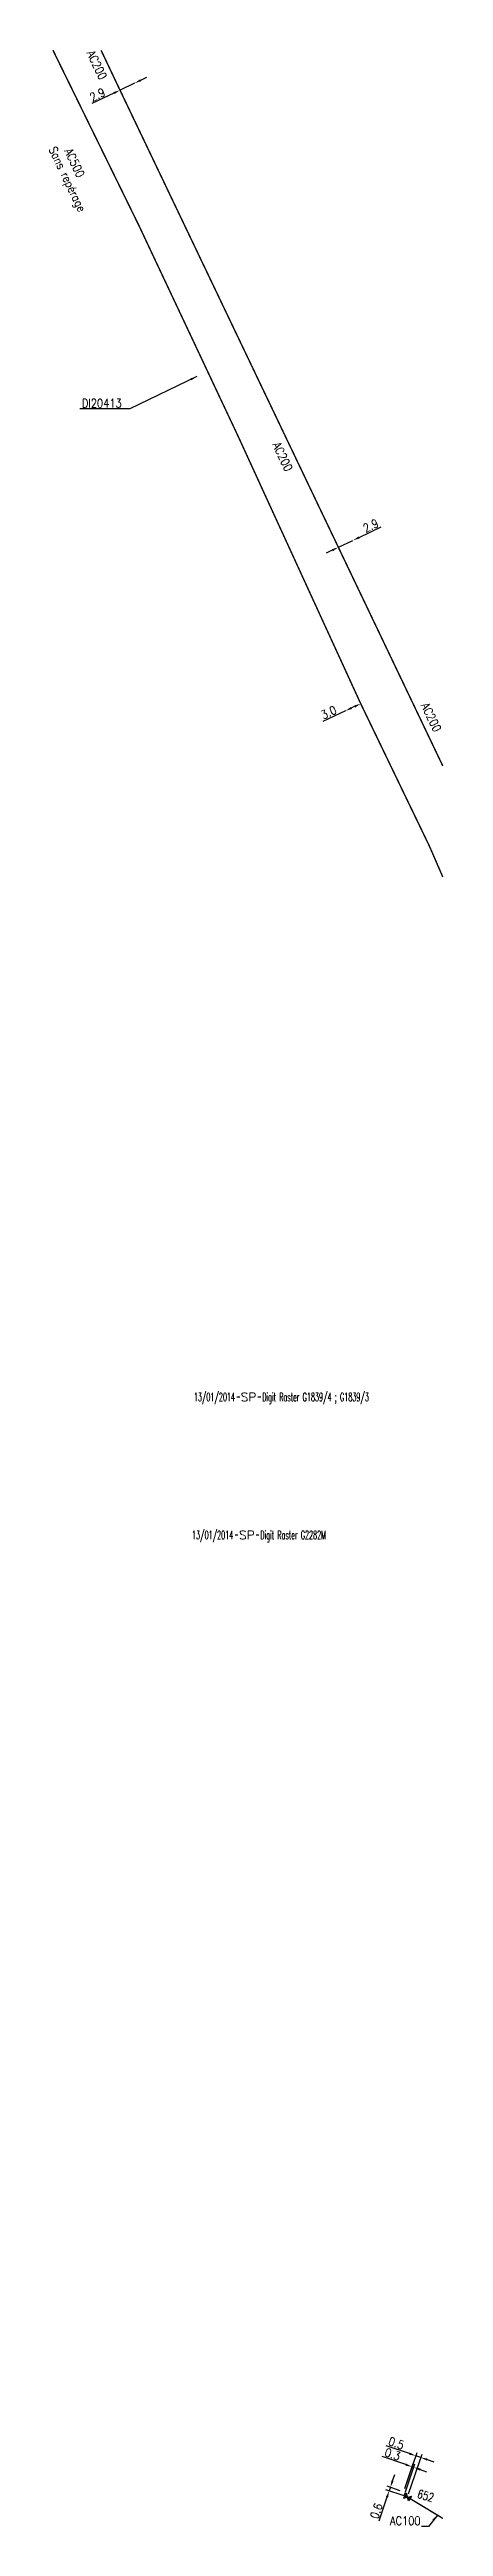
# Model space of a CAD drawing. Header units: millimetres. Extents: x 133000 to 134000, y 130000 to 131000.
# Drawn here: x 133930.5 to 134000.1, y 130562.8 to 131000.1 of the extents above; entities that cross this region are included whole.
import ezdxf
from ezdxf.enums import TextEntityAlignment as Align

# ---------------------------------------------------------------- set-up
doc = ezdxf.new("R2010")
doc.units = ezdxf.units.MM
doc.header["$PDMODE"] = 34
doc.layers.get('0').update_dxf_attribs({"linetype": 'CONTINUOUS'})
doc.layers.get('Defpoints').update_dxf_attribs({"linetype": 'CONTINUOUS'})
for name, color, linetype in [('G_120', 4, 'CONTINUOUS'), ('G_300', 7, 'CONTINUOUS'), ('G_910', 7, 'CONTINUOUS')]:
    doc.layers.add(name, color=color, linetype=linetype)
doc.styles.add('G_ROMANS', font='ROMANS.SHX', dxfattribs={"width": 0.75})
doc.styles.get("Standard").update_dxf_attribs({"font": 'romans.shx', "width": 0.85})
doc.linetypes.add('G_typB_AP', pattern='A,5,-0.3,["o",Standard,S=1.5,R=0,X=0,Y=-0.5],-1.65', length=6.95)
doc.dimstyles.get("Standard").update_dxf_attribs({"dimtxt": 1.5, "dimasz": 1.2, "dimexe": 0.625, "dimexo": 0.625, "dimgap": 0.25, "dimtad": 1, "dimdec": 1, "dimzin": 0, "dimdsep": 46, "dimtxsty": 'Standard', "dimcen": -0.5, "dimadec": 0, "dimazin": 0, "dimtfac": 1, "dimtdec": 1, "dimtmove": 0, "dimatfit": 3, "dimfxl": 0, "dimtolj": 1, "dimtzin": 0, "dimarcsym": 0})

msp = doc.modelspace()

# ---------------------------------------------------------------- texts
at = {"layer": 'G_120', "linetype": 'Continuous', "width": 0.85}
for s, rotation, p in [('AC200', 295.5872, (133937.01, 130999.52)), ('Sans repérage ', 295.4823, (133930.29, 130982.53)), ('AC500', 295.4823, (133933.07, 130982.24)), ('AC200', 295.5872, (133969.85, 130930.35)), ('AC200', 295.5872, (133996.11, 130884.35))]:
    msp.add_text(s, height=1.5, rotation=rotation, dxfattribs=at).set_placement(p)
at = {"layer": 'G_120', "linetype": 'Continuous', "char_height": 1.5, "attachment_point": 9}
for s, insert in [('\\A1;DI20413', (133943.24, 130936.92)), ('\\A1;AC100', (133996.07, 130563.02))]:
    msp.add_mtext(s, dxfattribs=dict(at, insert=insert))

# ---------------------------------------------------------------- blocks, each defined once
blk = doc.blocks.new('GIS_MODF')
at = {"color": 0, "linetype": 'Continuous', "flags": 128}
for points in [[(-2.18, -0.01), (-1.68, -0.01)], [(1.52, -0.01), (2.02, -0.01)]]:
    blk.add_lwpolyline(points, dxfattribs=at)
at = {"color": 0, "linetype": 'Continuous', "width": 0.5}
blk.add_attdef('DATE', text='', height=1.5, dxfattribs=at).set_placement((-2.5, -0.8), align=Align.RIGHT)
at = {"color": 0, "linetype": 'Continuous', "width": 1.771291}
blk.add_attdef('USER', text='', height=1.5, dxfattribs=at).set_placement((-1.51, -0.8), (1.28, -0.8), align=Align.FIT)
at = {"color": 0, "linetype": 'Continuous', "width": 0.5}
blk.add_attdef('DESC', (2.29, -0.8), '', height=1.5, dxfattribs=at)
blk = doc.blocks.new('*D126')
at = {"layer": 'Defpoints', "color": 0, "linetype": 'Continuous', "transparency": 16777216}
for p in [(133945.52, 130994.18), (133945.52, 130994.18), (133942.94, 130992.95)]:
    blk.add_point(p, dxfattribs=at)
at = {"layer": 'G_120', "color": 0, "linetype": 'Continuous', "lineweight": -2, "transparency": 16777216}
for p, q in [((133945.52, 130994.18), (133942.94, 130992.95)), ((133946.6, 130994.7), (133947.68, 130995.22)), ((133941.86, 130992.43), (133937.98, 130990.57))]:
    blk.add_line(p, q, dxfattribs=at)
at = {"layer": 'G_120', "color": 0, "linetype": 'Continuous', "transparency": 16777216}
for points in [[(133946.51, 130994.88), (133946.68, 130994.52), (133945.52, 130994.18)], [(133941.78, 130992.61), (133941.95, 130992.25), (133942.94, 130992.95)]]:
    blk.add_solid(points, dxfattribs=at)
at = {"layer": 'G_120', "color": 0, "linetype": 'Continuous', "transparency": 16777216, "insert": (133938.95, 130992.14), "char_height": 1.5, "attachment_point": 5, "rotation": 25.5964}
blk.add_mtext('\\A1;2.9', dxfattribs=at)
blk = doc.blocks.new('*D127')
at = {"layer": 'Defpoints', "color": 0, "linetype": 'Continuous', "transparency": 16777216}
for p in [(133994.58, 130573.3), (133993.09, 130568.88), (133993.21, 130568.3)]:
    blk.add_point(p, dxfattribs=at)
at = {"layer": 'G_120', "color": 0, "linetype": 'Continuous', "lineweight": -2, "transparency": 16777216}
for p, q in [((133993.44, 130573.69), (133989.3, 130575.09)), ((133993.29, 130569.48), (133994.78, 130573.89)), ((133993.41, 130568.89), (133995.06, 130573.8)), ((133994.86, 130573.21), (133994.58, 130573.3)), ((133996, 130572.82), (133997.14, 130572.44))]:
    blk.add_line(p, q, dxfattribs=at)
at = {"layer": 'G_120', "color": 0, "linetype": 'Continuous', "transparency": 16777216}
for points in [[(133993.51, 130573.87), (133993.38, 130573.5), (133994.58, 130573.3)], [(133996.07, 130573.01), (133995.94, 130572.63), (133994.86, 130573.21)]]:
    blk.add_solid(points, dxfattribs=at)
at = {"layer": 'G_120', "color": 0, "linetype": 'Continuous', "transparency": 16777216, "insert": (133991.12, 130575.52), "char_height": 1.5, "attachment_point": 5, "rotation": 341.3218}
blk.add_mtext('\\A1;0.3', dxfattribs=at)
blk = doc.blocks.new('*D128')
at = {"layer": 'Defpoints', "color": 0, "linetype": 'Continuous', "transparency": 16777216}
for p in [(133995.24, 130575.24), (133993.09, 130568.88), (133993.76, 130567.96)]:
    blk.add_point(p, dxfattribs=at)
at = {"layer": 'G_300', "color": 0, "linetype": 'Continuous', "lineweight": -2, "transparency": 16777216}
for p, q in [((133994.1, 130575.63), (133989.96, 130577.03)), ((133993.29, 130569.48), (133995.44, 130575.83)), ((133993.96, 130568.55), (133996.33, 130575.53)), ((133996.13, 130574.94), (133995.24, 130575.24)), ((133997.26, 130574.56), (133998.4, 130574.17))]:
    blk.add_line(p, q, dxfattribs=at)
at = {"layer": 'G_300', "color": 0, "linetype": 'Continuous', "transparency": 16777216}
for points in [[(133994.16, 130575.82), (133994.04, 130575.44), (133995.24, 130575.24)], [(133997.33, 130574.75), (133997.2, 130574.37), (133996.13, 130574.94)]]:
    blk.add_solid(points, dxfattribs=at)
at = {"layer": 'G_300', "color": 0, "linetype": 'Continuous', "transparency": 16777216, "insert": (133991.78, 130577.47), "char_height": 1.5, "attachment_point": 5, "rotation": 341.3218}
blk.add_mtext('\\A1;0.5', dxfattribs=at)
blk = doc.blocks.new('*D129')
at = {"layer": 'Defpoints', "color": 0, "linetype": 'Continuous', "transparency": 16777216}
for p in [(133990.73, 130569.68), (133993.09, 130568.88), (133993.76, 130567.96)]:
    blk.add_point(p, dxfattribs=at)
at = {"layer": 'G_300', "color": 0, "linetype": 'Continuous', "lineweight": -2, "transparency": 16777216}
for p, q in [((133992.49, 130569.08), (133990.14, 130569.88)), ((133990.73, 130569.68), (133990.52, 130569.06)), ((133991.11, 130570.82), (133991.5, 130571.95)), ((133990.13, 130567.92), (133988.7, 130563.68)), ((133993.17, 130568.16), (133989.92, 130569.26))]:
    blk.add_line(p, q, dxfattribs=at)
at = {"layer": 'G_300', "color": 0, "linetype": 'Continuous', "transparency": 16777216}
for points in [[(133990.92, 130570.88), (133991.3, 130570.75), (133990.73, 130569.68)], [(133989.94, 130567.98), (133990.32, 130567.86), (133990.52, 130569.06)]]:
    blk.add_solid(points, dxfattribs=at)
at = {"layer": 'G_300', "color": 0, "linetype": 'Continuous', "transparency": 16777216, "insert": (133988.26, 130565.5), "char_height": 1.5, "attachment_point": 5, "rotation": 71.3218}
blk.add_mtext('\\A1;0.6', dxfattribs=at)
blk = doc.blocks.new('G_300_04')
at = {"linetype": 'Continuous'}
h = blk.add_hatch(color=0, dxfattribs=at)
h.paths.add_polyline_path([(-1, 1), (-1, -1), (0, 0)])
h.paths.add_polyline_path([(1, 1), (0, 0), (1, -1)])
at = {"color": 0, "linetype": 'Continuous', "flags": 128}
blk.add_lwpolyline([(-1, -1), (1, 1), (1, -1), (-1, 1)], close=True, dxfattribs=at)
at = {"color": 0, "linetype": 'Continuous', "style": 'G_ROMANS', "width": 0.75}
blk.add_attdef('NUM', text='', height=1.5, dxfattribs=at).set_placement((0, 2.1), align=Align.MIDDLE_CENTER)
at = {"color": 0, "linetype": 'Continuous', "style": 'G_ROMANS', "width": 0.75, "flags": 3}
for tag, p in [('DEF_COUP', (0, -7.5)), ('DEF_LEG', (0, -5)), ('DEF_TYPE', (0, -10))]:
    blk.add_attdef(tag, text='', height=1.2, dxfattribs=at).set_placement(p, align=Align.MIDDLE)
blk = doc.blocks.new('*D130')
at = {"layer": 'Defpoints', "color": 0, "linetype": 'Continuous', "transparency": 16777216}
for p in [(133981.54, 130912.23), (133984.12, 130913.45), (133984.12, 130913.45)]:
    blk.add_point(p, dxfattribs=at)
at = {"layer": 'G_120', "color": 0, "linetype": 'Continuous', "lineweight": -2, "transparency": 16777216}
for p, q in [((133985.2, 130913.97), (133989.09, 130915.82)), ((133980.46, 130911.71), (133979.38, 130911.19)), ((133981.54, 130912.23), (133984.12, 130913.45))]:
    blk.add_line(p, q, dxfattribs=at)
at = {"layer": 'G_120', "color": 0, "linetype": 'Continuous', "transparency": 16777216}
for points in [[(133980.37, 130911.89), (133980.54, 130911.53), (133981.54, 130912.23)], [(133985.11, 130914.15), (133985.29, 130913.79), (133984.12, 130913.45)]]:
    blk.add_solid(points, dxfattribs=at)
at = {"layer": 'G_120', "color": 0, "linetype": 'Continuous', "transparency": 16777216, "insert": (133987.26, 130916.05), "char_height": 1.5, "attachment_point": 5, "rotation": 25.4465}
blk.add_mtext('\\A1;2.9', dxfattribs=at)
blk = doc.blocks.new('*D134')
at = {"layer": 'Defpoints', "color": 0, "linetype": 'Continuous', "transparency": 16777216}
for p in [(133985.49, 130884.62), (133985.49, 130884.62), (133982.78, 130883.35)]:
    blk.add_point(p, dxfattribs=at)
at = {"layer": 'G_120', "color": 0, "linetype": 'Continuous', "lineweight": -2, "transparency": 16777216}
for p, q in [((133982.78, 130883.35), (133978.82, 130881.5)), ((133984.4, 130884.11), (133983.87, 130883.86))]:
    blk.add_line(p, q, dxfattribs=at)
at = {"layer": 'G_120', "color": 0, "linetype": 'Continuous', "transparency": 16777216}
for points in [[(133984.32, 130884.29), (133984.49, 130883.93), (133985.49, 130884.62)], [(133983.78, 130884.04), (133983.95, 130883.68), (133982.78, 130883.35)]]:
    blk.add_solid(points, dxfattribs=at)
at = {"layer": 'G_120', "color": 0, "linetype": 'Continuous', "transparency": 16777216, "insert": (133979.83, 130883.08), "char_height": 1.5, "attachment_point": 5, "rotation": 25.0648}
blk.add_mtext('\\A1;3.0', dxfattribs=at)

# ---------------------------------------------------------------- dimensions: what is measured, and where the dimension line sits
at = {"layer": 'G_120', "linetype": 'Continuous'}
for base, p1, p2, angle, picture, middle in [((133945.52, 130994.18), (133942.94, 130992.95), (133945.52, 130994.18), 205.5964, '*D126', (133939.38, 130991.24)), ((133984.12, 130913.45), (133981.54, 130912.23), (133984.12, 130913.45), 205.4465, '*D130', (133987.69, 130915.15)), ((133985.49, 130884.62), (133982.78, 130883.35), (133985.49, 130884.62), 205.0648, '*D134', (133980.26, 130882.17)), ((133994.58, 130573.3), (133993.21, 130568.3), (133993.09, 130568.88), 341.3218, '*D127', (133990.8, 130574.58))]:
    dim = msp.add_linear_dim(base=base, p1=p1, p2=p2, angle=angle, dimstyle='Standard', dxfattribs=at)
    dim.commit()
    dim.dimension.update_dxf_attribs({"geometry": picture, "text_midpoint": middle, "dimtype": 160})
at = {"layer": 'G_300', "linetype": 'Continuous'}
for base, angle, text, picture, middle in [((133995.24, 130575.24), 341.3218, '0.5', '*D128', (133991.46, 130576.52)), ((133990.73, 130569.68), 251.3218, '0.6', '*D129', (133989.21, 130565.18))]:
    dim = msp.add_linear_dim(base=base, p1=(133993.76, 130567.96), p2=(133993.09, 130568.88), angle=angle, text=text, dimstyle='Standard', dxfattribs=at)
    dim.commit()
    dim.dimension.update_dxf_attribs({"geometry": picture, "text_midpoint": middle, "dimtype": 160})

# ---------------------------------------------------------------- linework, layer by layer
at = {"layer": 'G_120', "linetype": 'G_typB_AP', "flags": 128}
msp.add_lwpolyline([(134000, 130854.02, 0.25, 0.25, 0), (133997.63, 130859.47, 0.25, 0.25, 0), (133985.49, 130884.62, 0.25, 0.25, 0), (133985.49, 130884.62, 0.25, 0.25, 0), (133963.79, 130931.9, 0.25, 0.25, 0), (133946.32, 130968.97, 0.25, 0.25, 0), (133931.09, 131000, 0.25, 0.25, 0), (133931.09, 131000, 0, 0, 0)], format="xyseb", dxfattribs=at)
at = {"layer": 'G_120', "linetype": 'G_typB_AP', "const_width": 0.25}
msp.add_lwpolyline([(134000, 130873.62), (133981.54, 130912.23), (133981.54, 130912.23), (133942.94, 130992.95), (133942.94, 130992.95), (133939.59, 131000)], dxfattribs=at)
at = {"layer": 'G_120', "linetype": 'G_typB_AP', "const_width": 0.25, "flags": 128}
for points in [[(133993.37, 130568.79), (133993.21, 130568.3), (133993.34, 130568.22)], [(133994.19, 130567.7), (134000, 130564.19)]]:
    msp.add_lwpolyline(points, dxfattribs=at)

# ---------------------------------------------------------------- block references
at = {"layer": 'G_300'}
ref = msp.add_blockref('G_300_04', (133993.76, 130567.96), dxfattribs=dict(at, xscale=0.5, yscale=0.5, zscale=0.5, rotation=328.8260199317156))
ref.add_attrib('NUM', '652', dxfattribs={"layer": '0', "color": 0, "linetype": 'Continuous', "height": 1.5, "rotation": 343.935, "width": 0.75}).set_placement((133996.98, 130568.19), align=Align.MIDDLE_CENTER)
at = {"layer": 'G_910'}
ref = msp.add_blockref('GIS_MODF', (133965.79, 130762.25), dxfattribs=at)
ref.add_attrib('DATE', '13/01/2014', dxfattribs={"layer": '0', "color": 0, "linetype": 'Continuous', "height": 1.5, "width": 0.5}).set_placement((133963.28, 130761.45), align=Align.RIGHT)
ref.add_attrib('USER', 'SP', dxfattribs={"layer": '0', "color": 0, "linetype": 'Continuous', "height": 1.5, "width": 1.025485}).set_placement((133964.28, 130761.45), (133967.06, 130761.45), align=Align.FIT)
ref.add_attrib('DESC', 'Digit Raster G1839/4 ; G1839/3', (133968.08, 130761.45), dxfattribs={"layer": '0', "color": 0, "linetype": 'Continuous', "height": 1.5, "width": 0.5})
ref = msp.add_blockref('GIS_MODF', (133965.47, 130737.88), dxfattribs=at)
ref.add_attrib('DATE', '13/01/2014', dxfattribs={"layer": '0', "color": 0, "linetype": 'Continuous', "height": 1.5, "width": 0.5}).set_placement((133962.96, 130737.08), align=Align.RIGHT)
ref.add_attrib('USER', 'SP', dxfattribs={"layer": '0', "color": 0, "linetype": 'Continuous', "height": 1.5, "width": 1.025485}).set_placement((133963.96, 130737.08), (133966.74, 130737.08), align=Align.FIT)
ref.add_attrib('DESC', 'Digit Raster G2282M', (133967.75, 130737.08), dxfattribs={"layer": '0', "color": 0, "linetype": 'Continuous', "height": 1.5, "width": 0.5})

msp.set_redraw_order([(e.dxf.handle, doc.entitydb.next_handle()) for e in msp.query("TEXT MTEXT ATTDEF DIMENSION ARC_DIMENSION")])  # texts and dimensions are drawn at this point

# ---------------------------------------------------------------- leaders
at = {"layer": 'G_120', "linetype": 'Continuous', "annotation_type": 0, "has_hookline": 1, "hookline_direction": 1, "text_width": 7.41}
msp.add_leader([(133956.54, 130942.4), (133944.69, 130936.67), (133943.49, 130936.67)], dimstyle='Standard', dxfattribs=at)
at = {"layer": 'G_120', "linetype": 'Continuous'}
msp.add_leader([(133999.04, 130564.77), (133997.46, 130562.77), (133996.26, 130562.77)], dimstyle='Standard', dxfattribs=at)

doc.saveas('drawing.dxf')
